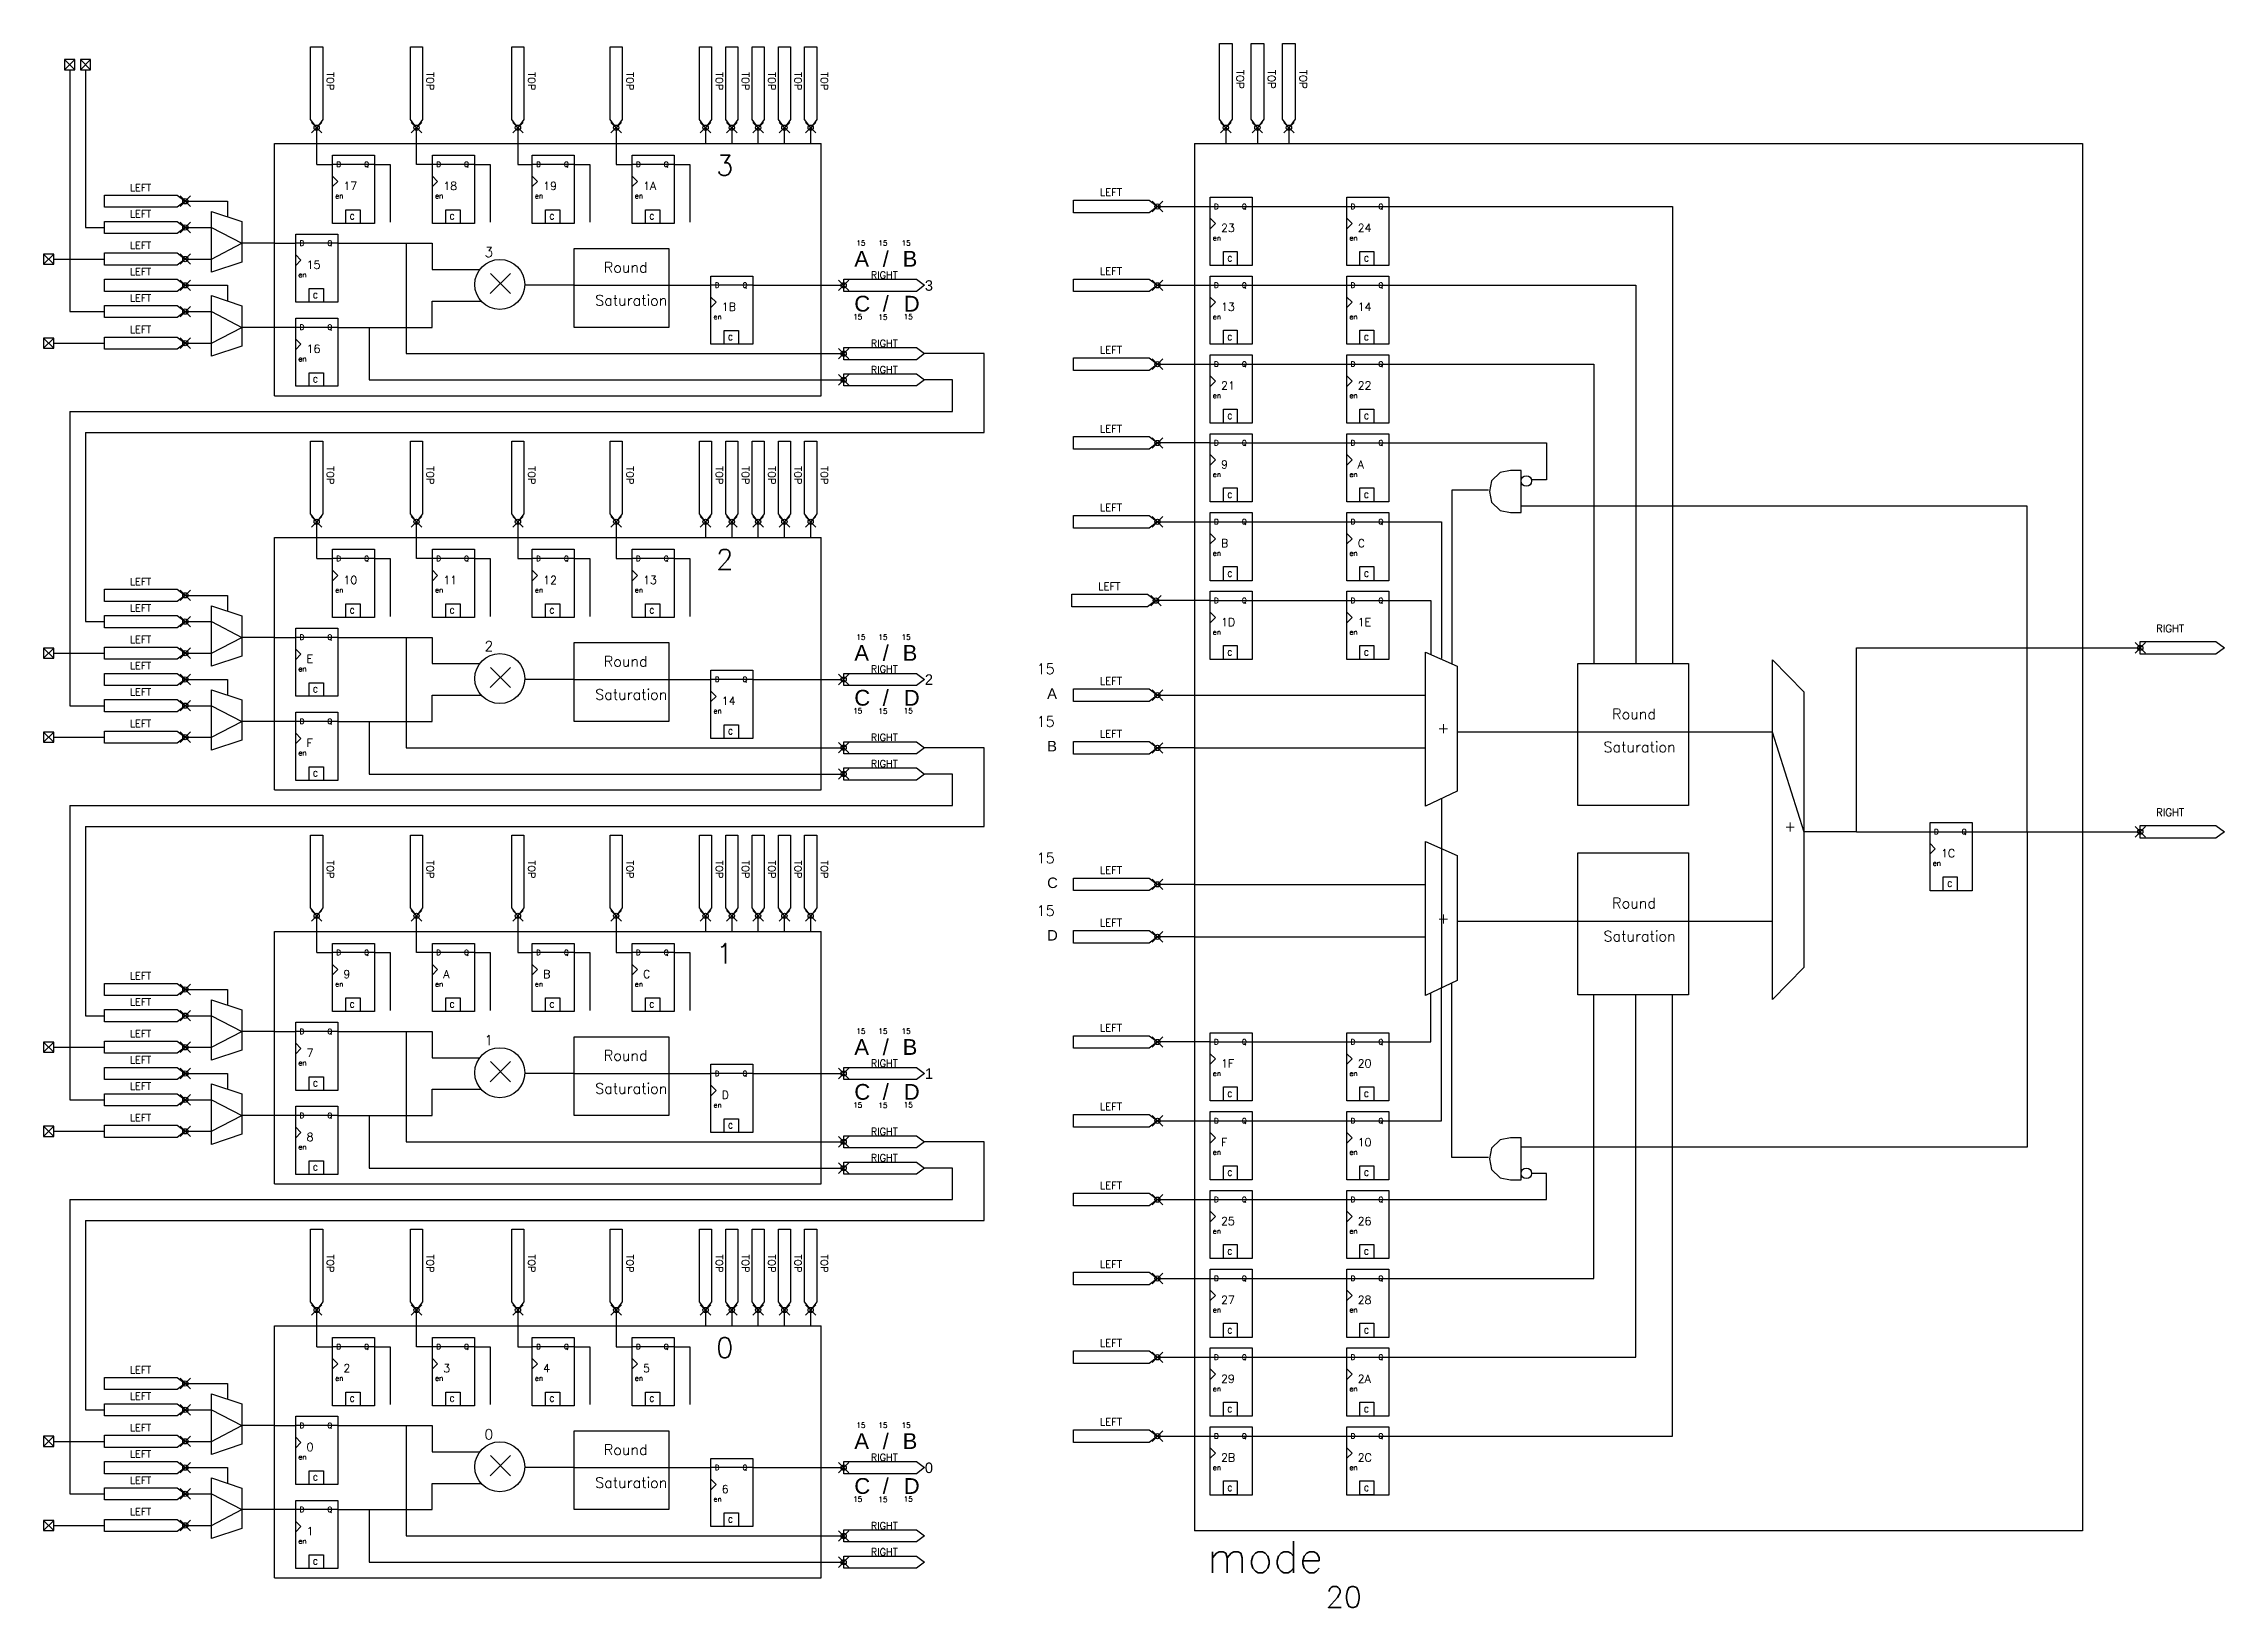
# Model space of a CAD drawing. Extents: x 5 to 2080, y -1493 to -5.
import ezdxf

# ---------------------------------------------------------------- set-up
doc = ezdxf.new("R2010")
doc.units = 0
doc.header["$MEASUREMENT"] = 0
doc.header["$PDMODE"] = 35
doc.header["$PDSIZE"] = 5
for name, color, linetype in [('DETAIL_MEDIUM', 182, 'CONTINUOUS'), ('PORTS', 248, 'CONTINUOUS'), ('SIMPLE', 162, 'CONTINUOUS')]:
    doc.layers.add(name, color=color, linetype=linetype)
doc.styles.add('ARIAL', font='')
doc.styles.add('SIMPLEX', font='simplex')
doc.styles.get("Standard").update_dxf_attribs({"font": 'txt.shx'})
doc.styles.get('ARIAL').set_extended_font_data('Arial')

# ---------------------------------------------------------------- blocks, each defined once
blk = doc.blocks.new('YGR_DSP_OUT_2ND_ADDER')
at = {"layer": 'DETAIL_MEDIUM', "linetype": 'CONTINUOUS'}
blk.add_lwpolyline([(1094.766516, -576.85269), (1124.766516, -607.357484), (1124.766516, -869.50806), (1094.766516, -900.012854), (1094.766516, -576.85269)], close=True, dxfattribs=at)
at = {"layer": 'DETAIL_MEDIUM', "linetype": 'CONTINUOUS', "style": 'SIMPLEX'}
blk.add_text('+', height=10, dxfattribs=at).set_placement((1106.146213, -740.330027))
blk = doc.blocks.new('YGR_DSP_MULT_CIRCLE')
at = {"layer": 'SIMPLE', "linetype": 'CONTINUOUS'}
blk.add_line((515.032, -1355), (467.848294, -1355), dxfattribs=at)
blk.add_circle((444.175322, -1354.195805), 23.793739, dxfattribs=at)
blk = doc.blocks.new('YGR_DSP_MULT_WIRE')
at = {"layer": 'SIMPLE', "linetype": 'CONTINUOUS'}
for p, q in [((456.206613, -219.782931), (436.988593, -239.000951)), ((437.217379, -219.782931), (456.206613, -239.000951))]:
    blk.add_line(p, q, dxfattribs=at)
blk = doc.blocks.new('YGR_DSP_MULT_BLOCK')
at = {"layer": 'SIMPLE', "linetype": 'CONTINUOUS'}
for name, p in [('YGR_DSP_MULT_CIRCLE', (0, 0)), ('YGR_DSP_MULT_WIRE', (-1.946955, -1123.835416))]:
    blk.add_blockref(name, p, dxfattribs=at)
at = {"layer": 'SIMPLE', "linetype": 'CONTINUOUS', "style": 'SIMPLEX'}
blk.add_attdef('index', (429.68475, -1328.141917), '', height=9.6, dxfattribs=at)
blk = doc.blocks.new('YGR_DSP_OUT_CLK_PORT')
at = {"layer": 'PORTS', "linetype": 'CONTINUOUS'}
blk.add_lwpolyline([(905, -85), (899, -77), (899, -5), (911, -5), (911, -77), (905, -85)], close=True, dxfattribs=at)
blk.add_point((905, -85), dxfattribs=at)
at = {"layer": 'PORTS', "linetype": 'CONTINUOUS', "style": 'SIMPLEX'}
blk.add_attdef('SIDE', (915, -30), '', height=7.07, rotation=270, dxfattribs=at)
blk = doc.blocks.new('YGR_DSP_OUT_ENA_PORT')
at = {"layer": 'PORTS', "linetype": 'CONTINUOUS'}
blk.add_lwpolyline([(935, -85), (929, -77), (929, -5), (941, -5), (941, -77), (935, -85)], close=True, dxfattribs=at)
blk.add_point((935, -85), dxfattribs=at)
at = {"layer": 'PORTS', "linetype": 'CONTINUOUS', "style": 'SIMPLEX'}
blk.add_attdef('SIDE', (945, -30), '', height=7.07, rotation=270, dxfattribs=at)
blk = doc.blocks.new('YGR_DSP_OUT_CLR_PORT')
at = {"layer": 'PORTS', "linetype": 'CONTINUOUS'}
blk.add_lwpolyline([(965, -85), (959, -77), (959, -5), (971, -5), (971, -77), (965, -85)], close=True, dxfattribs=at)
blk.add_point((965, -85), dxfattribs=at)
at = {"layer": 'PORTS', "linetype": 'CONTINUOUS', "style": 'SIMPLEX'}
blk.add_attdef('SIDE', (975, -30), '', height=7.07, rotation=270, dxfattribs=at)
blk = doc.blocks.new('YGR_DSP_OUT_ZERO_ACC_WIRE')
at = {"layer": 'SIMPLE', "linetype": 'CONTINUOUS'}
for p, q in [((875, -435), (840, -435)), ((890.032, -435), (875, -435)), ((930, -435), (1020, -435)), ((1059.968, -435), (1210, -435)), ((1210, -435), (1210, -470)), ((1210, -470), (1195.889623, -470))]:
    blk.add_line(p, q, dxfattribs=at)
blk = doc.blocks.new('YGR_DSP_OUT_DATAA_PORT')
at = {"layer": 'PORTS', "linetype": 'CONTINUOUS'}
blk.add_lwpolyline([(840, -625), (832, -631), (760, -631), (760, -619), (832, -619), (840, -625)], close=True, dxfattribs=at)
blk.add_point((840, -625), dxfattribs=at)
at = {"layer": 'PORTS', "linetype": 'CONTINUOUS', "style": 'SIMPLEX'}
blk.add_attdef('SIDE', (785, -615), '', height=7.07, dxfattribs=at)
blk = doc.blocks.new('YGR_DSP_OUT_DATAB_PORT')
at = {"layer": 'PORTS', "linetype": 'CONTINUOUS'}
blk.add_lwpolyline([(840, -675.208155), (832, -681.208155), (760, -681.208155), (760, -669.208155), (832, -669.208155), (840, -675.208155)], close=True, dxfattribs=at)
blk.add_point((840, -675.208155), dxfattribs=at)
at = {"layer": 'PORTS', "linetype": 'CONTINUOUS', "style": 'SIMPLEX'}
blk.add_attdef('SIDE', (785, -665.208155), '', height=7.071068, dxfattribs=at)
blk = doc.blocks.new('YGR_DSP_OUT_BYPASS_2ND_ADDER')
at = {"layer": 'SIMPLE', "linetype": 'CONTINUOUS'}
blk.add_line((1096.155075, -655), (1126.197905, -750), dxfattribs=at)
blk = doc.blocks.new('YGR_DSP_OUT_SIGNB_WIRE4')
at = {"layer": 'SIMPLE', "linetype": 'CONTINUOUS'}
blk.add_line((974.879605, -723.419026), (974.879605, -770.86712), dxfattribs=at)
blk = doc.blocks.new('YGR_DSP_OUT_DATAC_PORT')
at = {"layer": 'PORTS', "linetype": 'CONTINUOUS'}
blk.add_lwpolyline([(840, -805), (832, -811), (760, -811), (760, -799), (832, -799), (840, -805)], close=True, dxfattribs=at)
blk.add_point((840, -805), dxfattribs=at)
at = {"layer": 'PORTS', "linetype": 'CONTINUOUS', "style": 'SIMPLEX'}
blk.add_attdef('SIDE', (785, -795), '', height=7.07, dxfattribs=at)
blk = doc.blocks.new('YGR_DSP_OUT_SIGNB_WIRE3')
at = {"layer": 'SIMPLE', "linetype": 'CONTINUOUS'}
blk.add_line((974.879605, -770.86712), (974.879605, -903.587967), dxfattribs=at)
blk = doc.blocks.new('YGR_DSP_OUT_DATAD_PORT')
at = {"layer": 'PORTS', "linetype": 'CONTINUOUS'}
blk.add_lwpolyline([(840, -855), (832, -861), (760, -861), (760, -849), (832, -849), (840, -855)], close=True, dxfattribs=at)
blk.add_point((840, -855), dxfattribs=at)
at = {"layer": 'PORTS', "linetype": 'CONTINUOUS', "style": 'SIMPLEX'}
blk.add_attdef('SIDE', (785, -845), '', height=7.07, dxfattribs=at)
blk = doc.blocks.new('YGR_DSP_OUT_OVERFLOW_PORT')
at = {"layer": 'PORTS', "linetype": 'CONTINUOUS'}
blk.add_lwpolyline([(1967.751804, -575), (1959.751804, -581), (1887.751804, -581), (1887.751804, -569), (1959.751804, -569), (1967.751804, -575)], close=True, dxfattribs=at)
blk.add_point((1887.751804, -575), dxfattribs=at)
at = {"layer": 'PORTS', "linetype": 'CONTINUOUS', "style": 'SIMPLEX'}
blk.add_attdef('SIDE', (1902.751804, -560), '', height=7.071068, dxfattribs=at)
blk = doc.blocks.new('YGR_DSP_OUT_DATA_OUT_PORT')
at = {"layer": 'PORTS', "linetype": 'CONTINUOUS'}
blk.add_lwpolyline([(1967.751804, -775), (1959.751804, -781), (1887.751804, -781), (1887.751804, -769), (1959.751804, -769), (1967.751804, -775)], close=True, dxfattribs=at)
blk.add_point((1887.751804, -775), dxfattribs=at)
at = {"layer": 'PORTS', "linetype": 'CONTINUOUS', "style": 'SIMPLEX'}
blk.add_attdef('SIDE', (1902.751804, -760), '', height=7.071068, dxfattribs=at)
blk = doc.blocks.new('YGR_DSP_OUT_MODE_STR')
at = {"layer": 'DETAIL_MEDIUM', "style": 'SIMPLEX'}
blk.add_text('mode', height=30, dxfattribs=at).set_placement((887, -1417))
blk.add_attdef('font', (1000, -1450), '', height=20, dxfattribs=at)
blk = doc.blocks.new('YGR_DSP_OUT_REG_BLOCK')
at = {"layer": 'DETAIL_MEDIUM', "linetype": 'CONTINUOUS'}
blk.add_lwpolyline([(890.032, -216.166761), (929.968, -216.166761), (929.968, -281.062761), (890.032, -281.062761)], close=True, dxfattribs=at)
blk = doc.blocks.new('YGR_DSP_OUT_REG_CLR_TEXT')
at = {"layer": 'DETAIL_MEDIUM', "linetype": 'CONTINUOUS'}
blk.add_lwpolyline([(910.047983, -257.12157), (923.290954, -257.12157), (923.290954, -270.479685), (910.047983, -270.479685)], close=True, dxfattribs=at)
at = {"layer": 'DETAIL_MEDIUM'}
blk.add_text('C', height=4.992, dxfattribs=at).set_placement((913.939277, -266.753206))
blk = doc.blocks.new('YGR_DSP_OUT_REG_ENA_TEXT')
at = {"layer": 'DETAIL_MEDIUM'}
blk.add_text('en', height=4.992, dxfattribs=at).set_placement((899.952764, -246.785206))
blk = doc.blocks.new('YGR_DSP_OUT_REG_CLK_TEXT')
at = {"layer": 'DETAIL_MEDIUM'}
for p, q in [((897.456764, -225.569206), (902.448764, -230.561206)), ((902.448764, -230.561206), (897.456764, -235.553206))]:
    blk.add_line(p, q, dxfattribs=at)
blk = doc.blocks.new('YGR_DSP_OUT_REG_TEXT')
at = {"layer": 'DETAIL_MEDIUM'}
for s, p in [('D', (901.200764, -216.833206)), ('Q', (927.572785, -216.833206))]:
    blk.add_text(s, height=4.992, dxfattribs=at).set_placement(p)
blk = doc.blocks.new('YGR_DSP_OUT_BYPASS_REG')
at = {"layer": 'SIMPLE', "linetype": 'CONTINUOUS'}
blk.add_line((890.032, -225), (930, -225), dxfattribs=at)
blk = doc.blocks.new('YGR_DSP_OUT_REG')
at = {"layer": 'DETAIL_MEDIUM', "linetype": 'CONTINUOUS'}
for name, p in [('YGR_DSP_OUT_REG_BLOCK', (0, 0)), ('YGR_DSP_OUT_REG_CLR_TEXT', (-7.424764, -10.565555))]:
    blk.add_blockref(name, p, dxfattribs=at)
at = {"layer": 'DETAIL_MEDIUM'}
for name in ['YGR_DSP_OUT_REG_TEXT', 'YGR_DSP_OUT_REG_CLK_TEXT', 'YGR_DSP_OUT_REG_ENA_TEXT']:
    blk.add_blockref(name, (-7.424764, -10.565555), dxfattribs=at)
at = {"layer": 'SIMPLE', "linetype": 'CONTINUOUS'}
blk.add_blockref('YGR_DSP_OUT_BYPASS_REG', (0, 0), dxfattribs=at)
at = {"layer": 'SIMPLE', "linetype": 'CONTINUOUS', "style": 'SIMPLEX'}
blk.add_attdef('index', (900.383868, -249.245981), '', height=7.68, dxfattribs=at)
blk = doc.blocks.new('YGR_DSP_MULT_REG_BLOCK')
at = {"layer": 'DETAIL_MEDIUM', "linetype": 'CONTINUOUS'}
blk.add_lwpolyline([(245.032, -1311.166761), (284.968, -1311.166761), (284.968, -1376.062761), (245.032, -1376.062761)], close=True, dxfattribs=at)
blk = doc.blocks.new('YGR_DSP_MULT_REG_CLR_TEXT')
at = {"layer": 'DETAIL_MEDIUM', "linetype": 'CONTINUOUS'}
blk.add_lwpolyline([(266.03089, -233.664049), (279.664856, -233.664049), (279.664856, -246.614393), (266.03089, -246.614393)], close=True, dxfattribs=at)
at = {"layer": 'DETAIL_MEDIUM'}
blk.add_text('C', height=4.992, dxfattribs=at).set_placement((269.77489, -242.870393))
blk = doc.blocks.new('YGR_DSP_MULT_REG_ENA_TEXT')
at = {"layer": 'DETAIL_MEDIUM'}
blk.add_text('en', height=4.992, dxfattribs=at).set_placement((255.788377, -222.902393))
blk = doc.blocks.new('YGR_DSP_MULT_BYPASS_REG')
at = {"layer": 'SIMPLE', "linetype": 'CONTINUOUS'}
blk.add_line((290, -1315), (250, -1315), dxfattribs=at)
blk = doc.blocks.new('YGR_DSP_MULT_REG_TEXT')
at = {"layer": 'DETAIL_MEDIUM'}
for s, p in [('D', (257.036377, -192.950393)), ('Q', (283.408398, -192.950393))]:
    blk.add_text(s, height=4.992, dxfattribs=at).set_placement(p)
blk = doc.blocks.new('YGR_DSP_MULT_REG_CLK_TEXT')
at = {"layer": 'DETAIL_MEDIUM'}
for p, q in [((253.292377, -201.686393), (258.284377, -206.678393)), ((258.284377, -206.678393), (253.292377, -211.670393))]:
    blk.add_line(p, q, dxfattribs=at)
blk = doc.blocks.new('YGR_DSP_MULT_REG')
at = {"layer": 'DETAIL_MEDIUM', "linetype": 'CONTINUOUS'}
for name, p in [('YGR_DSP_MULT_REG_BLOCK', (0, 0)), ('YGR_DSP_MULT_REG_CLR_TEXT', (-8.260377, -1129.448368))]:
    blk.add_blockref(name, p, dxfattribs=at)
at = {"layer": 'DETAIL_MEDIUM'}
for name in ['YGR_DSP_MULT_REG_TEXT', 'YGR_DSP_MULT_REG_CLK_TEXT', 'YGR_DSP_MULT_REG_ENA_TEXT']:
    blk.add_blockref(name, (-8.260377, -1129.448368), dxfattribs=at)
at = {"layer": 'SIMPLE', "linetype": 'CONTINUOUS'}
blk.add_blockref('YGR_DSP_MULT_BYPASS_REG', (-5, -5), dxfattribs=at)
at = {"layer": 'SIMPLE', "linetype": 'CONTINUOUS', "style": 'SIMPLEX'}
blk.add_attdef('index', (255.383868, -1344.245981), '', height=7.68, dxfattribs=at)
blk = doc.blocks.new('YGR_DSP_OUT_DATAA_TEXT')
at = {"layer": 'DETAIL_MEDIUM', "style": 'ARIAL'}
blk.add_text('A', height=10, dxfattribs=at).set_placement((740, -628.5))
at = {"layer": 'DETAIL_MEDIUM', "style": 'SIMPLEX'}
blk.add_attdef('font', (730, -604.967135), '', height=10, dxfattribs=at)
blk = doc.blocks.new('YGR_DSP_OUT_DATAB_TEXT')
at = {"layer": 'DETAIL_MEDIUM', "style": 'ARIAL'}
blk.add_text('B', height=10, dxfattribs=at).set_placement((740, -678.5))
at = {"layer": 'DETAIL_MEDIUM', "style": 'SIMPLEX'}
blk.add_attdef('font', (730, -654.967135), '', height=10, dxfattribs=at)
blk = doc.blocks.new('YGR_DSP_OUT_DATAC_TEXT')
at = {"layer": 'DETAIL_MEDIUM', "style": 'ARIAL'}
blk.add_text('C', height=10, dxfattribs=at).set_placement((740, -808.5))
at = {"layer": 'DETAIL_MEDIUM', "style": 'SIMPLEX'}
blk.add_attdef('font', (730, -784.967135), '', height=10, dxfattribs=at)
blk = doc.blocks.new('YGR_DSP_OUT_DATAD_TEXT')
at = {"layer": 'DETAIL_MEDIUM', "style": 'ARIAL'}
blk.add_text('D', height=10, dxfattribs=at).set_placement((740, -858.5))
at = {"layer": 'DETAIL_MEDIUM', "style": 'SIMPLEX'}
blk.add_attdef('font', (730, -834.967135), '', height=10, dxfattribs=at)
blk = doc.blocks.new('YGR_DSP_MULT_TO_OUT_TEXT5')
at = {"layer": 'DETAIL_MEDIUM', "style": 'ARIAL'}
blk.add_text('D', height=15, dxfattribs=at).set_placement((655, -260))
at = {"layer": 'DETAIL_MEDIUM', "style": 'SIMPLEX'}
blk.add_attdef('font', (655, -267.327647), '', height=5, dxfattribs=at)
blk = doc.blocks.new('YGR_DSP_MULT_TO_OUT_TEXT4')
at = {"layer": 'DETAIL_MEDIUM', "style": 'ARIAL'}
blk.add_text('/', height=15, dxfattribs=at).set_placement((633.5, -259.946862))
at = {"layer": 'DETAIL_MEDIUM', "style": 'SIMPLEX'}
blk.add_attdef('font', (629.5, -267.736259), '', height=5, dxfattribs=at)
blk = doc.blocks.new('YGR_DSP_MULT_TO_OUT_TEXT3')
at = {"layer": 'DETAIL_MEDIUM', "style": 'ARIAL'}
blk.add_text('C', height=15, dxfattribs=at).set_placement((606.5, -259.946862))
at = {"layer": 'DETAIL_MEDIUM', "style": 'SIMPLEX'}
blk.add_attdef('font', (605.5, -267.483567), '', height=5, dxfattribs=at)
blk = doc.blocks.new('YGR_DSP_MULT_TO_OUT_TEXT0')
at = {"layer": 'DETAIL_MEDIUM', "style": 'ARIAL'}
blk.add_text('A', height=15, dxfattribs=at).set_placement((606.5, -219.516432))
at = {"layer": 'DETAIL_MEDIUM', "style": 'SIMPLEX'}
blk.add_attdef('font', (608.5, -199.483567), '', height=5, dxfattribs=at)
blk = doc.blocks.new('YGR_DSP_MULT_TO_OUT_TEXT1')
at = {"layer": 'DETAIL_MEDIUM', "style": 'ARIAL'}
blk.add_text('/', height=15, dxfattribs=at).set_placement((633.5, -219.674871))
at = {"layer": 'DETAIL_MEDIUM', "style": 'SIMPLEX'}
blk.add_attdef('font', (629.5, -199.483567), '', height=5, dxfattribs=at)
blk = doc.blocks.new('YGR_DSP_MULT_TO_OUT_TEXT2')
at = {"layer": 'DETAIL_MEDIUM', "style": 'ARIAL'}
blk.add_text('B', height=15, dxfattribs=at).set_placement((652.5, -219.516432))
at = {"layer": 'DETAIL_MEDIUM', "style": 'SIMPLEX'}
blk.add_attdef('font', (651.5, -199.483567), '', height=5, dxfattribs=at)
blk = doc.blocks.new('YGR_DSP_MULT_TO_OUT_TEXT')
at = {"layer": 'DETAIL_MEDIUM'}
for name, p in [('YGR_DSP_MULT_TO_OUT_TEXT0', (0, -1122.738779)), ('YGR_DSP_MULT_TO_OUT_TEXT1', (0, -1122.738779)), ('YGR_DSP_MULT_TO_OUT_TEXT2', (0, -1122.738779)), ('YGR_DSP_MULT_TO_OUT_TEXT4', (0, -1125)), ('YGR_DSP_MULT_TO_OUT_TEXT3', (0, -1125)), ('YGR_DSP_MULT_TO_OUT_TEXT5', (-1.438959, -1125))]:
    blk.add_blockref(name, p, dxfattribs=at).add_auto_attribs({'font': '15'})
at = {"layer": 'DETAIL_MEDIUM', "style": 'ARIAL'}
blk.add_attdef('index', (673.616573, -1365.173289), '', height=10, dxfattribs=at)
blk = doc.blocks.new('YGR_DSP_OUT_DATAA_WIRE')
at = {"layer": 'SIMPLE', "linetype": 'CONTINUOUS'}
for p, q in [((840, -625), (875, -625)), ((875, -625), (1095, -625))]:
    blk.add_line(p, q, dxfattribs=at)
blk = doc.blocks.new('YGR_DSP_OUT_DATAB_WIRE')
at = {"layer": 'SIMPLE', "linetype": 'CONTINUOUS'}
for q in [(840, -675), (1095, -675)]:
    blk.add_line((875, -675), q, dxfattribs=at)
blk = doc.blocks.new('YGR_DSP_OUT_DATAC_WIRE')
at = {"layer": 'SIMPLE', "linetype": 'CONTINUOUS'}
for q in [(840, -805), (1095, -805)]:
    blk.add_line((875, -805), q, dxfattribs=at)
blk = doc.blocks.new('YGR_DSP_OUT_DATAD_WIRE')
at = {"layer": 'SIMPLE', "linetype": 'CONTINUOUS'}
for q in [(840, -855), (1095, -855)]:
    blk.add_line((875, -855), q, dxfattribs=at)
blk = doc.blocks.new('YGR_DSP_OUT_2ND_ADDER_WIRE')
at = {"layer": 'SIMPLE', "linetype": 'CONTINUOUS'}
blk.add_line((1370, -750), (1320, -750), dxfattribs=at)
blk = doc.blocks.new('YGR_DSP_OUT_SIGNA_PORT')
at = {"layer": 'PORTS', "linetype": 'CONTINUOUS'}
blk.add_lwpolyline([(840, -425), (832, -431), (760, -431), (760, -419), (832, -419), (840, -425)], close=True, dxfattribs=at)
blk.add_point((840, -425), dxfattribs=at)
at = {"layer": 'PORTS', "linetype": 'CONTINUOUS', "style": 'SIMPLEX'}
blk.add_attdef('SIDE', (785, -415), '', height=7.07, dxfattribs=at)
blk = doc.blocks.new('YGR_DSP_OUT_ADD_NSUB_0_PORT')
at = {"layer": 'PORTS', "linetype": 'CONTINUOUS'}
blk.add_lwpolyline([(838.470053, -505), (830.470053, -511), (758.470053, -511), (758.470053, -499), (830.470053, -499), (838.470053, -505)], close=True, dxfattribs=at)
blk.add_point((838.470053, -505), dxfattribs=at)
at = {"layer": 'PORTS', "linetype": 'CONTINUOUS', "style": 'SIMPLEX'}
blk.add_attdef('SIDE', (783.470053, -495), '', height=7.071068, dxfattribs=at)
blk = doc.blocks.new('YGR_DSP_OUT_ADD_NSUB_1_PORT')
at = {"layer": 'PORTS', "linetype": 'CONTINUOUS'}
blk.add_lwpolyline([(840, -955), (832, -961), (760, -961), (760, -949), (832, -949), (840, -955)], close=True, dxfattribs=at)
blk.add_point((840, -955), dxfattribs=at)
at = {"layer": 'PORTS', "linetype": 'CONTINUOUS', "style": 'SIMPLEX'}
blk.add_attdef('SIDE', (785, -945), '', height=7.07, dxfattribs=at)
blk = doc.blocks.new('YGR_DSP_OUT_ADD_NSUB_1_WIRE')
at = {"layer": 'SIMPLE', "linetype": 'CONTINUOUS'}
for p, q in [((1100, -955), (1100, -908.766103)), ((875, -955), (840, -955)), ((890.016, -955), (875, -955)), ((930, -955), (1020.016, -955)), ((1059.984, -955), (1100, -955))]:
    blk.add_line(p, q, dxfattribs=at)
blk = doc.blocks.new('YGR_DSP_OUT_SIGNB_PORT')
at = {"layer": 'PORTS', "linetype": 'CONTINUOUS'}
blk.add_lwpolyline([(840, -1040), (832, -1046), (760, -1046), (760, -1034), (832, -1034), (840, -1040)], close=True, dxfattribs=at)
blk.add_point((840, -1040), dxfattribs=at)
at = {"layer": 'PORTS', "linetype": 'CONTINUOUS', "style": 'SIMPLEX'}
blk.add_attdef('SIDE', (785, -1030), '', height=7.07, dxfattribs=at)
blk = doc.blocks.new('YGR_DSP_MULT_SCANOUT_EXT_WIRE3')
at = {"layer": 'SIMPLE', "linetype": 'CONTINUOUS'}
for p, q in [((900, -1050), (843.206402, -1050)), ((900, -1125), (900, -1050)), ((45, -1125), (900, -1125)), ((45, -1125), (45, -1305)), ((45, -1305), (63.403673, -1305)), ((140, -1305), (164.940947, -1305)), ((164.940947, -1305), (193.740947, -1320.024238))]:
    blk.add_line(p, q, dxfattribs=at)
blk = doc.blocks.new('YGR_DSP_MULT_SCANOUTB_EXT_WIRE3')
at = {"layer": 'SIMPLE', "linetype": 'CONTINUOUS'}
for p, q in [((870, -1075), (843.206402, -1075)), ((870, -1105), (870, -1075)), ((30, -1105), (870, -1105)), ((30, -1105), (30, -1385)), ((30, -1385), (63.403673, -1385)), ((140, -1385), (164.940947, -1385)), ((164.940947, -1385), (193.740947, -1400))]:
    blk.add_line(p, q, dxfattribs=at)
blk = doc.blocks.new('YGR_DSP_MULT_SCANOUT_EXT_WIRE2')
at = {"layer": 'SIMPLE', "linetype": 'CONTINUOUS'}
for p, q in [((900, -675), (843.206402, -675)), ((900, -750), (900, -675)), ((45, -750), (45, -930)), ((45, -750), (900, -750)), ((45, -930), (63.403673, -930)), ((140, -930), (164.940947, -930)), ((164.940947, -930), (193.740947, -945.024238))]:
    blk.add_line(p, q, dxfattribs=at)
blk = doc.blocks.new('YGR_DSP_MULT_SCANOUTB_EXT_WIRE2')
at = {"layer": 'SIMPLE', "linetype": 'CONTINUOUS'}
for p, q in [((870, -700), (843.206402, -700)), ((870, -730), (870, -700)), ((30, -730), (870, -730)), ((30, -730), (30, -1010)), ((30, -1010), (63.403673, -1010)), ((140, -1010), (164.940947, -1010)), ((164.940947, -1010), (193.740947, -1025))]:
    blk.add_line(p, q, dxfattribs=at)
blk = doc.blocks.new('YGR_DSP_MULT_SCANOUT_EXT_WIRE1')
at = {"layer": 'SIMPLE', "linetype": 'CONTINUOUS'}
for p, q in [((900, -300), (843.206402, -300)), ((900, -375), (900, -300)), ((45, -375), (45, -555)), ((45, -375), (900, -375)), ((45, -555), (63.403673, -555)), ((140, -555), (164.940947, -555)), ((164.940947, -555), (193.740947, -570.024238))]:
    blk.add_line(p, q, dxfattribs=at)
blk = doc.blocks.new('YGR_DSP_MULT_SCANOUTB_EXT_WIRE1')
at = {"layer": 'SIMPLE', "linetype": 'CONTINUOUS'}
for p, q in [((870, -325), (843.206402, -325)), ((870, -355), (870, -325)), ((30, -355), (30, -635)), ((30, -355), (870, -355)), ((30, -635), (63.403673, -635)), ((140, -635), (164.940947, -635)), ((164.940947, -635), (193.740947, -650))]:
    blk.add_line(p, q, dxfattribs=at)
blk = doc.blocks.new('YGR_DSP_MULT_SCANIN_EXT_WIRE')
at = {"layer": 'SIMPLE', "linetype": 'CONTINUOUS'}
for p, q in [((49.804505, -20.195495), (40.195495, -20.195495)), ((40.195495, -20.195495), (40.195495, -29.804505)), ((49.804505, -29.804505), (40.195495, -20.195495)), ((49.804505, -20.195495), (40.195495, -29.804505)), ((49.804505, -20.195495), (40.195495, -20.195495)), ((40.195495, -20.195495), (40.195495, -29.804505)), ((49.804505, -29.804505), (40.195495, -20.195495)), ((49.804505, -20.195495), (40.195495, -29.804505)), ((49.804505, -29.804505), (49.804505, -20.195495)), ((49.804505, -29.804505), (49.804505, -20.195495)), ((40.195495, -29.804505), (49.804505, -29.804505)), ((40.195495, -29.804505), (49.804505, -29.804505)), ((45, -29.804505), (45, -180)), ((45, -180), (63.403673, -180)), ((140, -180), (164.940947, -180)), ((164.940947, -180), (193.740947, -195.024238))]:
    blk.add_line(p, q, dxfattribs=at)
blk = doc.blocks.new('YGR_DSP_MULT_SCANIN_B_EXT_WIRE')
at = {"layer": 'SIMPLE', "linetype": 'CONTINUOUS'}
for p, q in [((34.804505, -20.195495), (25.195495, -20.195495)), ((25.195495, -20.195495), (25.195495, -29.804505)), ((34.804505, -29.804505), (25.195495, -20.195495)), ((34.804505, -20.195495), (25.195495, -29.804505)), ((34.804505, -20.195495), (25.195495, -20.195495)), ((25.195495, -20.195495), (25.195495, -29.804505)), ((34.804505, -29.804505), (25.195495, -20.195495)), ((34.804505, -20.195495), (25.195495, -29.804505)), ((34.804505, -29.804505), (34.804505, -20.195495)), ((34.804505, -29.804505), (34.804505, -20.195495)), ((25.195495, -29.804505), (34.804505, -29.804505)), ((25.195495, -29.804505), (34.804505, -29.804505)), ((30, -29.804505), (30, -260)), ((30, -260), (63.403673, -260)), ((140, -260), (164.940947, -260)), ((164.940947, -260), (193.740947, -275))]:
    blk.add_line(p, q, dxfattribs=at)
blk = doc.blocks.new('YGR_DSP_OUT_1ST_ADDER_UNIT_1')
at = {"layer": 'DETAIL_MEDIUM', "linetype": 'CONTINUOUS'}
blk.add_lwpolyline([(1320, -764.125709), (1350, -777.608531), (1350, -896.473575), (1320, -910.70236), (1320, -764.125709)], close=True, dxfattribs=at)
at = {"layer": 'SIMPLE', "linetype": 'CONTINUOUS'}
blk.add_line((1350, -840), (1465, -840), dxfattribs=at)
at = {"layer": 'DETAIL_MEDIUM', "linetype": 'CONTINUOUS', "style": 'SIMPLEX'}
blk.add_text('+', height=10, dxfattribs=at).set_placement((1331.379698, -842.324749))
blk = doc.blocks.new('YGR_DSP_OUT_ADD_NSUB_0_WIRE')
at = {"layer": 'SIMPLE', "linetype": 'CONTINUOUS'}
for p, q in [((1100, -535), (1063.470053, -535)), ((1115.032, -535), (1100, -535)), ((1155, -535), (1245.016, -535)), ((1284.984, -535), (1325, -535)), ((1325, -535), (1325, -585.850527))]:
    blk.add_line(p, q, dxfattribs=at)
blk = doc.blocks.new('YGR_DSP_OUT_SIGNA_WIRE0')
at = {"layer": 'SIMPLE', "linetype": 'CONTINUOUS'}
for p, q in [((1065, -460), (1100, -460)), ((1100, -460), (1115.032, -460)), ((1155, -460), (1245.016, -460)), ((1284.984, -460), (1335, -460)), ((1335, -460), (1335, -590.017463))]:
    blk.add_line(p, q, dxfattribs=at)
blk = doc.blocks.new('YGR_DSP_OUT_ZERO_ACC_PORT')
at = {"layer": 'PORTS', "linetype": 'CONTINUOUS'}
blk.add_lwpolyline([(1065, -385), (1057, -391), (985, -391), (985, -379), (1057, -379), (1065, -385)], close=True, dxfattribs=at)
blk.add_point((1065, -385), dxfattribs=at)
at = {"layer": 'PORTS', "linetype": 'CONTINUOUS', "style": 'SIMPLEX'}
blk.add_attdef('SIDE', (1010, -375), '', height=7.07, dxfattribs=at)
blk = doc.blocks.new('YGR_DSP_OUT_CLK_WIRE')
at = {"layer": 'SIMPLE', "linetype": 'CONTINUOUS'}
blk.add_line((1130, -85), (1130, -100), dxfattribs=at)
blk = doc.blocks.new('YGR_DSP_OUT_ENA_WIRE')
at = {"layer": 'SIMPLE', "linetype": 'CONTINUOUS'}
blk.add_line((1160, -85), (1160, -100), dxfattribs=at)
blk = doc.blocks.new('YGR_DSP_OUT_CLR_WIRE')
at = {"layer": 'SIMPLE', "linetype": 'CONTINUOUS'}
blk.add_line((1190, -85), (1190, -100), dxfattribs=at)
blk = doc.blocks.new('YGR_DSP_OUT_ZERO_ACC_ADD_GATE')
at = {"layer": 'DETAIL_MEDIUM'}
blk.add_lwpolyline([(1410.851293, -411.181064), (1400.851293, -411.181064), (1390.851293, -413.181064), (1382.851293, -421.181064), (1380.851293, -431.181064), (1382.851293, -441.181064), (1390.851293, -449.181064), (1400.851293, -451.181064), (1410.851293, -451.181064), (1410.851293, -411.181064)], close=True, dxfattribs=at)
at = {"layer": 'SIMPLE', "linetype": 'CONTINUOUS'}
for p, q in [((1345, -430), (1345, -595)), ((1380, -430), (1345, -430))]:
    blk.add_line(p, q, dxfattribs=at)
blk.add_circle((1415.851293, -421.181064), 5, dxfattribs=at)
blk = doc.blocks.new('YGR_DSP_OUT_ROUND_0_PORT')
at = {"layer": 'PORTS', "linetype": 'CONTINUOUS'}
blk.add_lwpolyline([(1065, -310), (1057, -316), (985, -316), (985, -304), (1057, -304), (1065, -310)], close=True, dxfattribs=at)
blk.add_point((1065, -310), dxfattribs=at)
at = {"layer": 'PORTS', "linetype": 'CONTINUOUS', "style": 'SIMPLEX'}
blk.add_attdef('SIDE', (1010, -300), '', height=7.07, dxfattribs=at)
blk = doc.blocks.new('YGR_DSP_OUT_ROUND_0_WIRE')
at = {"layer": 'SIMPLE', "linetype": 'CONTINUOUS'}
for p, q in [((1065, -310), (1115.032, -310)), ((1155, -310), (1245.016, -310)), ((1284.984, -310), (1480, -310)), ((1480, -310), (1480, -595))]:
    blk.add_line(p, q, dxfattribs=at)
blk = doc.blocks.new('YGR_DSP_OUT_SATURATE_PORT')
at = {"layer": 'PORTS', "linetype": 'CONTINUOUS'}
blk.add_lwpolyline([(1065, -235), (1057, -241), (985, -241), (985, -229), (1057, -229), (1065, -235)], close=True, dxfattribs=at)
blk.add_point((1065, -235), dxfattribs=at)
at = {"layer": 'PORTS', "linetype": 'CONTINUOUS', "style": 'SIMPLEX'}
blk.add_attdef('SIDE', (1010, -225), '', height=7.07, dxfattribs=at)
blk = doc.blocks.new('YGR_DSP_OUT_SATURATE_WIRE')
at = {"layer": 'SIMPLE', "linetype": 'CONTINUOUS'}
for p, q in [((1065, -235), (1115.032, -235)), ((1155, -235), (1245.016, -235)), ((1284.984, -235), (1520, -235)), ((1520, -235), (1520, -595))]:
    blk.add_line(p, q, dxfattribs=at)
blk = doc.blocks.new('YGR_DSP_OUT_MULT_AB_SAT_PORT')
at = {"layer": 'PORTS', "linetype": 'CONTINUOUS'}
blk.add_lwpolyline([(1065, -160), (1057, -166), (985, -166), (985, -154), (1057, -154), (1065, -160)], close=True, dxfattribs=at)
blk.add_point((1065, -160), dxfattribs=at)
at = {"layer": 'PORTS', "linetype": 'CONTINUOUS', "style": 'SIMPLEX'}
blk.add_attdef('SIDE', (1010, -150), '', height=7.07, dxfattribs=at)
blk = doc.blocks.new('YGR_DSP_OUT_MULT_AB_SAT_WIRE')
at = {"layer": 'SIMPLE', "linetype": 'CONTINUOUS'}
for p, q in [((1065, -160), (1115.032, -160)), ((1155, -160), (1245.016, -160)), ((1284.984, -160), (1555, -160)), ((1555, -160), (1555, -595))]:
    blk.add_line(p, q, dxfattribs=at)
blk = doc.blocks.new('YGR_DSP_OUT_ZERO_ACC_1_PORT')
at = {"layer": 'PORTS', "linetype": 'CONTINUOUS'}
blk.add_lwpolyline([(1065, -1105), (1057, -1111), (985, -1111), (985, -1099), (1057, -1099), (1065, -1105)], close=True, dxfattribs=at)
blk.add_point((1065, -1105), dxfattribs=at)
at = {"layer": 'PORTS', "linetype": 'CONTINUOUS', "style": 'SIMPLEX'}
blk.add_attdef('SIDE', (1010, -1095), '', height=7.07, dxfattribs=at)
blk = doc.blocks.new('YGR_DSP_OUT_ZERO_ACC_1_WIRE')
at = {"layer": 'SIMPLE', "linetype": 'CONTINUOUS'}
for p, q in [((1435, -1080), (1420.747852, -1080)), ((1435, -1105), (1435, -1080)), ((1065, -1105), (1115.032, -1105)), ((1155, -1105), (1245.016, -1105)), ((1284.984, -1105), (1435, -1105))]:
    blk.add_line(p, q, dxfattribs=at)
blk = doc.blocks.new('YGR_DSP_OUT_ZERO_ACC1_ADD_GATE')
at = {"layer": 'DETAIL_MEDIUM'}
blk.add_lwpolyline([(1410.851293, -1046.181064), (1400.851293, -1046.181064), (1390.851293, -1048.181064), (1382.851293, -1056.181064), (1380.851293, -1066.181064), (1382.851293, -1076.181064), (1390.851293, -1084.181064), (1400.851293, -1086.181064), (1410.851293, -1086.181064), (1410.851293, -1046.181064)], close=True, dxfattribs=at)
at = {"layer": 'SIMPLE', "linetype": 'CONTINUOUS'}
for p, q in [((1345, -1065), (1345, -898.851433)), ((1380, -1065), (1345, -1065))]:
    blk.add_line(p, q, dxfattribs=at)
blk.add_circle((1415.851293, -1080), 5, dxfattribs=at)
blk = doc.blocks.new('YGR_DSP_OUT_ROUND_1_PORT')
at = {"layer": 'PORTS', "linetype": 'CONTINUOUS'}
blk.add_lwpolyline([(1065, -1180), (1057, -1186), (985, -1186), (985, -1174), (1057, -1174), (1065, -1180)], close=True, dxfattribs=at)
blk.add_point((1065, -1180), dxfattribs=at)
at = {"layer": 'PORTS', "linetype": 'CONTINUOUS', "style": 'SIMPLEX'}
blk.add_attdef('SIDE', (1010, -1170), '', height=7.07, dxfattribs=at)
blk = doc.blocks.new('YGR_DSP_OUT_ROUND_1_WIRE')
at = {"layer": 'SIMPLE', "linetype": 'CONTINUOUS'}
for p, q in [((1480, -1180), (1480, -910)), ((1065, -1180), (1115.032, -1180)), ((1155, -1180), (1245.016, -1180)), ((1284.984, -1180), (1480, -1180))]:
    blk.add_line(p, q, dxfattribs=at)
blk = doc.blocks.new('YGR_DSP_OUT_SATURATE_1_PORT')
at = {"layer": 'PORTS', "linetype": 'CONTINUOUS'}
blk.add_lwpolyline([(1065, -1255), (1057, -1261), (985, -1261), (985, -1249), (1057, -1249), (1065, -1255)], close=True, dxfattribs=at)
blk.add_point((1065, -1255), dxfattribs=at)
at = {"layer": 'PORTS', "linetype": 'CONTINUOUS', "style": 'SIMPLEX'}
blk.add_attdef('SIDE', (1010, -1245), '', height=7.07, dxfattribs=at)
blk = doc.blocks.new('YGR_DSP_OUT_SATURATE_1_WIRE')
at = {"layer": 'SIMPLE', "linetype": 'CONTINUOUS'}
for p, q in [((1520, -1255), (1520, -910)), ((1065, -1255), (1115.032, -1255)), ((1155, -1255), (1245.016, -1255)), ((1284.984, -1255), (1520, -1255))]:
    blk.add_line(p, q, dxfattribs=at)
blk = doc.blocks.new('YGR_DSP_OUT_MULT_CD_SAT_PORT')
at = {"layer": 'PORTS', "linetype": 'CONTINUOUS'}
blk.add_lwpolyline([(1065, -1330), (1057, -1336), (985, -1336), (985, -1324), (1057, -1324), (1065, -1330)], close=True, dxfattribs=at)
blk.add_point((1065, -1330), dxfattribs=at)
at = {"layer": 'PORTS', "linetype": 'CONTINUOUS', "style": 'SIMPLEX'}
blk.add_attdef('SIDE', (1010, -1320), '', height=7.07, dxfattribs=at)
blk = doc.blocks.new('YGR_DSP_OUT_MULT_CD_SAT_WIRE')
at = {"layer": 'SIMPLE', "linetype": 'CONTINUOUS'}
for p, q in [((1555, -1330), (1555, -910)), ((1065, -1330), (1115.032, -1330)), ((1155, -1330), (1245.016, -1330)), ((1284.984, -1330), (1555, -1330))]:
    blk.add_line(p, q, dxfattribs=at)
blk = doc.blocks.new('YGR_DSP_OUT_BLOCK')
at = {"layer": 'SIMPLE', "linetype": 'CONTINUOUS'}
for p, q in [((1100, -100), (1100, -1420)), ((1100, -100), (1945, -100)), ((1945, -100), (1945, -1420)), ((1945, -1420), (1100, -1420))]:
    blk.add_line(p, q, dxfattribs=at)
blk = doc.blocks.new('YGR_DSP_OUT_DATA_OUT_WIRE')
at = {"layer": 'SIMPLE', "linetype": 'CONTINUOUS'}
for p, q in [((1729.952, -755), (1799.968, -755)), ((1839.936, -755), (1945, -755)), ((1945, -755), (2000, -755))]:
    blk.add_line(p, q, dxfattribs=at)
blk = doc.blocks.new('YGR_DSP_OUT_OVERFLOW_WIRE')
at = {"layer": 'SIMPLE', "linetype": 'CONTINUOUS'}
for p, q in [((1729.952, -580), (2000, -580)), ((1729.952, -755), (1729.952, -580))]:
    blk.add_line(p, q, dxfattribs=at)
blk = doc.blocks.new('YGR_DSP_OUT_ROUND_SAT_0_BLOCK')
at = {"layer": 'DETAIL_MEDIUM', "linetype": 'CONTINUOUS'}
blk.add_lwpolyline([(1465, -595), (1570, -595), (1570, -730), (1465, -730)], close=True, dxfattribs=at)
at = {"layer": 'DETAIL_MEDIUM', "linetype": 'CONTINUOUS', "style": 'SIMPLEX'}
for s, p in [('Round', (1497.543227, -647.859715)), ('Saturation', (1489.336543, -679.317784))]:
    blk.add_text(s, height=10, dxfattribs=at).set_placement(p)
blk = doc.blocks.new('YGR_DSP_OUT_1ST_ADDER_UNIT_0')
at = {"layer": 'DETAIL_MEDIUM', "linetype": 'CONTINUOUS'}
blk.add_lwpolyline([(1320, -583.956767), (1350, -597.43959), (1350, -716.304633), (1320, -730.533419), (1320, -583.956767)], close=True, dxfattribs=at)
at = {"layer": 'SIMPLE', "linetype": 'CONTINUOUS'}
blk.add_line((1350, -660), (1465, -660), dxfattribs=at)
at = {"layer": 'DETAIL_MEDIUM', "linetype": 'CONTINUOUS', "style": 'SIMPLEX'}
blk.add_text('+', height=10, dxfattribs=at).set_placement((1331.379698, -661.202533))
blk = doc.blocks.new('YGR_DSP_OUT_ROUND_SAT_0_WIRE')
at = {"layer": 'SIMPLE', "linetype": 'CONTINUOUS'}
blk.add_line((1570, -660), (1649.90917, -660), dxfattribs=at)
blk = doc.blocks.new('YGR_DSP_OUT_BY_ROUND_SAT_0')
at = {"layer": 'SIMPLE', "linetype": 'CONTINUOUS'}
blk.add_line((1465, -660), (1570, -660), dxfattribs=at)
blk = doc.blocks.new('YGR_DSP_OUT_ROUND_SAT_1_WIRE')
at = {"layer": 'SIMPLE', "linetype": 'CONTINUOUS'}
blk.add_line((1570, -840), (1650, -840), dxfattribs=at)
blk = doc.blocks.new('YGR_DSP_OUT_BY_ROUND_SAT_1')
at = {"layer": 'SIMPLE', "linetype": 'CONTINUOUS'}
blk.add_line((1465, -840), (1570, -840), dxfattribs=at)
blk = doc.blocks.new('YGR_DSP_OUT_ROUND_SAT_1_BLOCK')
at = {"layer": 'DETAIL_MEDIUM', "linetype": 'CONTINUOUS'}
blk.add_lwpolyline([(1465, -775), (1570, -775), (1570, -910), (1465, -910)], close=True, dxfattribs=at)
at = {"layer": 'DETAIL_MEDIUM', "linetype": 'CONTINUOUS', "style": 'SIMPLEX'}
for s, p in [('Round', (1497.543227, -827.859715)), ('Saturation', (1489.336543, -859.317784))]:
    blk.add_text(s, height=10, dxfattribs=at).set_placement(p)
blk = doc.blocks.new('YGR_DSP_OUT_REGOUT_WIRE0')
at = {"layer": 'SIMPLE', "linetype": 'CONTINUOUS'}
for p, q in [((1892.468, -445), (1410.851293, -445)), ((1892.468, -755), (1892.468, -445)), ((1839.936, -755), (1892.468, -755))]:
    blk.add_line(p, q, dxfattribs=at)
blk = doc.blocks.new('YGR_DSP_OUT_REGOUT_WIRE1')
at = {"layer": 'SIMPLE', "linetype": 'CONTINUOUS'}
for p, q in [((1839.936, -755), (1892.468, -755)), ((1892.468, -755), (1892.468, -1055)), ((1892.468, -1055), (1410.851293, -1055))]:
    blk.add_line(p, q, dxfattribs=at)
blk = doc.blocks.new('YGR_DSP_OUT_SIGNB_WIRE0')
at = {"layer": 'SIMPLE', "linetype": 'CONTINUOUS'}
for p, q in [((1335, -1030), (1335, -903.587967)), ((1065, -1030), (1100, -1030)), ((1100, -1030), (1115, -1030)), ((1155, -1030), (1245.016, -1030)), ((1284.984, -1030), (1335, -1030))]:
    blk.add_line(p, q, dxfattribs=at)
blk = doc.blocks.new('YGR_DSP_MULT_CLR_WIRE')
at = {"layer": 'SIMPLE', "linetype": 'CONTINUOUS'}
blk.add_line((515, -1220), (515, -1205), dxfattribs=at)
blk = doc.blocks.new('YGR_DSP_MULT_ENA_WIRE')
at = {"layer": 'SIMPLE', "linetype": 'CONTINUOUS'}
blk.add_line((490, -1220), (490, -1205), dxfattribs=at)
blk = doc.blocks.new('YGR_DSP_MULT_CLK_WIRE')
at = {"layer": 'SIMPLE', "linetype": 'CONTINUOUS'}
blk.add_line((465, -1220), (465, -1205), dxfattribs=at)
blk = doc.blocks.new('YGR_DSP_MULT_ZERO_ACC_WIRE')
at = {"layer": 'SIMPLE', "linetype": 'CONTINUOUS'}
blk.add_line((660, -1210), (660, -1225), dxfattribs=at)
blk = doc.blocks.new('YGR_DSP_MULT_MODE_WIRE')
at = {"layer": 'SIMPLE', "linetype": 'CONTINUOUS'}
blk.add_line((635, -1210), (635, -1225), dxfattribs=at)
blk = doc.blocks.new('YGR_DSP_MULT_MODE_PORT')
at = {"layer": 'PORTS', "linetype": 'CONTINUOUS'}
blk.add_lwpolyline([(635, -1210), (629.24, -1202.32), (629.24, -1133.2), (640.76, -1133.2), (640.76, -1202.32), (635, -1210)], close=True, dxfattribs=at)
blk.add_point((635, -1210), dxfattribs=at)
at = {"layer": 'PORTS', "color": 249, "linetype": 'CONTINUOUS', "style": 'SIMPLEX'}
blk.add_attdef('SIDE', (644.6, -1157.2), '', height=6.79, rotation=270, dxfattribs=at)
blk = doc.blocks.new('YGR_DSP_MULT_ZERO_ACC_PORT')
at = {"layer": 'PORTS', "linetype": 'CONTINUOUS'}
blk.add_lwpolyline([(660, -1210), (654.24, -1202.32), (654.24, -1133.2), (665.76, -1133.2), (665.76, -1202.32), (660, -1210)], close=True, dxfattribs=at)
blk.add_point((660, -1210), dxfattribs=at)
at = {"layer": 'PORTS', "color": 249, "linetype": 'CONTINUOUS', "style": 'SIMPLEX'}
blk.add_attdef('SIDE', (669.6, -1157.2), '', height=6.79, rotation=270, dxfattribs=at)
blk = doc.blocks.new('YGR_DSP_MULT_CLK_PORT')
at = {"layer": 'PORTS', "linetype": 'CONTINUOUS'}
blk.add_lwpolyline([(465, -1205), (459.24, -1197.32), (459.24, -1128.2), (470.76, -1128.2), (470.76, -1197.32), (465, -1205)], close=True, dxfattribs=at)
blk.add_point((465, -1205), dxfattribs=at)
at = {"layer": 'PORTS', "color": 249, "linetype": 'CONTINUOUS', "style": 'SIMPLEX'}
blk.add_attdef('SIDE', (474.6, -1152.2), '', height=6.79, rotation=270, dxfattribs=at)
blk = doc.blocks.new('YGR_DSP_MULT_ENA_PORT')
at = {"layer": 'PORTS', "linetype": 'CONTINUOUS'}
blk.add_lwpolyline([(490, -1205), (484.24, -1197.32), (484.24, -1128.2), (495.76, -1128.2), (495.76, -1197.32), (490, -1205)], close=True, dxfattribs=at)
blk.add_point((490, -1205), dxfattribs=at)
at = {"layer": 'PORTS', "color": 249, "linetype": 'CONTINUOUS', "style": 'SIMPLEX'}
blk.add_attdef('SIDE', (499.6, -1152.2), '', height=6.79, rotation=270, dxfattribs=at)
blk = doc.blocks.new('YGR_DSP_MULT_CLR_PORT')
at = {"layer": 'PORTS', "linetype": 'CONTINUOUS'}
blk.add_lwpolyline([(515, -1205), (509.24, -1197.32), (509.24, -1128.2), (520.76, -1128.2), (520.76, -1197.32), (515, -1205)], close=True, dxfattribs=at)
blk.add_point((515, -1205), dxfattribs=at)
at = {"layer": 'PORTS', "color": 249, "linetype": 'CONTINUOUS', "style": 'SIMPLEX'}
blk.add_attdef('SIDE', (524.6, -1152.2), '', height=6.79, rotation=270, dxfattribs=at)
blk = doc.blocks.new('YGR_DSP_MULT_SATURATE_PORT')
at = {"layer": 'PORTS', "linetype": 'CONTINUOUS'}
blk.add_lwpolyline([(550, -1210), (544.24, -1202.32), (544.24, -1133.2), (555.76, -1133.2), (555.76, -1202.32), (550, -1210)], close=True, dxfattribs=at)
blk.add_point((550, -1210), dxfattribs=at)
at = {"layer": 'PORTS', "color": 249, "linetype": 'CONTINUOUS', "style": 'SIMPLEX'}
blk.add_attdef('SIDE', (559.6, -1157.2), '', height=6.79, rotation=270, dxfattribs=at)
blk = doc.blocks.new('YGR_DSP_MULT_ROUND_PORT')
at = {"layer": 'PORTS', "linetype": 'CONTINUOUS'}
blk.add_lwpolyline([(456.468479, -1210), (450.708479, -1202.32), (450.708479, -1133.2), (462.228479, -1133.2), (462.228479, -1202.32), (456.468479, -1210)], close=True, dxfattribs=at)
blk.add_point((456.468479, -1210), dxfattribs=at)
at = {"layer": 'PORTS', "color": 249, "linetype": 'CONTINUOUS', "style": 'SIMPLEX'}
blk.add_attdef('SIDE', (466.068479, -1157.2), '', height=6.788225, rotation=270, dxfattribs=at)
blk = doc.blocks.new('YGR_DSP_MULT_SIGNB_PORT')
at = {"layer": 'PORTS', "linetype": 'CONTINUOUS'}
blk.add_lwpolyline([(360, -1210), (354.24, -1202.32), (354.24, -1133.2), (365.76, -1133.2), (365.76, -1202.32), (360, -1210)], close=True, dxfattribs=at)
blk.add_point((360, -1210), dxfattribs=at)
at = {"layer": 'PORTS', "color": 249, "linetype": 'CONTINUOUS', "style": 'SIMPLEX'}
blk.add_attdef('SIDE', (369.6, -1157.2), '', height=6.79, rotation=270, dxfattribs=at)
blk = doc.blocks.new('YGR_DSP_MULT_SIGNA_PORT')
at = {"layer": 'PORTS', "linetype": 'CONTINUOUS'}
blk.add_lwpolyline([(270, -1205), (264.24, -1197.32), (264.24, -1128.2), (275.76, -1128.2), (275.76, -1197.32), (270, -1205)], close=True, dxfattribs=at)
blk.add_point((270, -1205), dxfattribs=at)
at = {"layer": 'PORTS', "color": 249, "linetype": 'CONTINUOUS', "style": 'SIMPLEX'}
blk.add_attdef('SIDE', (279.610075, -1152.2), '', height=6.788225, rotation=270, dxfattribs=at)
blk = doc.blocks.new('YGR_DSP_MULT_BOUNDARY')
at = {"layer": 'SIMPLE', "linetype": 'CONTINUOUS'}
for p, q in [((225, -1225), (745, -1225)), ((225, -1465), (225, -1225)), ((745, -1465), (745, -1225)), ((225, -1465), (745, -1465))]:
    blk.add_line(p, q, dxfattribs=at)
blk = doc.blocks.new('YGR_DSP_MULT_SATURATE_WIRE')
at = {"layer": 'SIMPLE', "linetype": 'CONTINUOUS'}
for p, q in [((550, -1210), (550, -1245)), ((550, -1245), (565.064, -1245)), ((605.064, -1245), (620, -1245)), ((620, -1245), (620, -1300))]:
    blk.add_line(p, q, dxfattribs=at)
blk = doc.blocks.new('YGR_DSP_MULT_DATAOUT_PORT')
at = {"layer": 'PORTS', "linetype": 'CONTINUOUS'}
blk.add_lwpolyline([(678.206402, -1355), (670.526402, -1360.76), (601.406402, -1360.76), (601.406402, -1349.24), (670.526402, -1349.24), (678.206402, -1355)], close=True, dxfattribs=at)
blk.add_point((601.406402, -1355), dxfattribs=at)
at = {"layer": 'PORTS', "color": 249, "linetype": 'CONTINUOUS', "style": 'SIMPLEX'}
blk.add_attdef('SIDE', (627.182629, -1348.589488), '', height=6.788225, dxfattribs=at)
blk = doc.blocks.new('YGR_DSP_MULT_DATAOUT_WIRE')
at = {"layer": 'SIMPLE', "linetype": 'CONTINUOUS'}
for p, q in [((600, -1360), (640, -1360)), ((680, -1360), (745, -1360)), ((745, -1360), (765, -1360))]:
    blk.add_line(p, q, dxfattribs=at)
blk = doc.blocks.new('YGR_DSP_MULT_SCANOUT_A_WIRE')
at = {"layer": 'SIMPLE', "linetype": 'CONTINUOUS'}
for p, q in [((350, -1320), (350, -1425)), ((350, -1425), (745, -1425)), ((745, -1425), (766.406402, -1425))]:
    blk.add_line(p, q, dxfattribs=at)
blk = doc.blocks.new('YGR_DSP_MULT_SCANOUT_B_PORT')
at = {"layer": 'PORTS', "linetype": 'CONTINUOUS'}
blk.add_lwpolyline([(673.206402, -1450), (665.526402, -1455.76), (596.406402, -1455.76), (596.406402, -1444.24), (665.526402, -1444.24), (673.206402, -1450)], close=True, dxfattribs=at)
blk.add_point((596.406402, -1450), dxfattribs=at)
at = {"layer": 'PORTS', "color": 249, "linetype": 'CONTINUOUS', "style": 'SIMPLEX'}
blk.add_attdef('SIDE', (622.182629, -1443.589488), '', height=6.788225, dxfattribs=at)
blk = doc.blocks.new('YGR_DSP_MULT_SCANOUT_A_PORT')
at = {"layer": 'PORTS', "linetype": 'CONTINUOUS'}
blk.add_lwpolyline([(673.206402, -1425), (665.526402, -1430.76), (596.406402, -1430.76), (596.406402, -1419.24), (665.526402, -1419.24), (673.206402, -1425)], close=True, dxfattribs=at)
blk.add_point((596.406402, -1425), dxfattribs=at)
at = {"layer": 'PORTS', "color": 249, "linetype": 'CONTINUOUS', "style": 'SIMPLEX'}
blk.add_attdef('SIDE', (622.182629, -1418.589488), '', height=6.788225, dxfattribs=at)
blk = doc.blocks.new('YGR_DSP_MULT_SCANOUT_B_WIRE')
at = {"layer": 'SIMPLE', "linetype": 'CONTINUOUS'}
for p, q in [((315, -1400), (315, -1450)), ((315, -1450), (745, -1450)), ((745, -1450), (766.406402, -1450))]:
    blk.add_line(p, q, dxfattribs=at)
blk = doc.blocks.new('YGR_DSP_MULT_DATAB_TO_MULT_WIRE')
at = {"layer": 'SIMPLE', "linetype": 'CONTINUOUS'}
for p, q in [((380, -1370), (426.362986, -1370)), ((380, -1395), (380, -1370)), ((320, -1395), (380, -1395))]:
    blk.add_line(p, q, dxfattribs=at)
blk = doc.blocks.new('YGR_DSP_MULT_DATAA_TO_MULT_WIRE')
at = {"layer": 'SIMPLE', "linetype": 'CONTINUOUS'}
for p, q in [((355, -1315), (380, -1315)), ((380, -1315), (380, -1340)), ((380, -1340), (425, -1340))]:
    blk.add_line(p, q, dxfattribs=at)
blk = doc.blocks.new('YGR_DSP_MULT_ROUND_SAT_BLOCK')
at = {"layer": 'DETAIL_MEDIUM', "linetype": 'CONTINUOUS'}
blk.add_lwpolyline([(510, -1325), (600, -1325), (600, -1400), (510, -1400)], close=True, dxfattribs=at)
at = {"layer": 'DETAIL_MEDIUM', "linetype": 'CONTINUOUS', "style": 'SIMPLEX'}
for s, p in [('Round', (538.206684, -1347.859715)), ('Saturation', (530, -1379.317784))]:
    blk.add_text(s, height=10, dxfattribs=at).set_placement(p)
blk = doc.blocks.new('YGR_DSP_MULT_BYPASS_ROUND_SAT')
at = {"layer": 'SIMPLE', "linetype": 'CONTINUOUS'}
blk.add_line((510, -1360), (600, -1360), dxfattribs=at)
blk = doc.blocks.new('YGR_DSP_MULT_ROUND_WIRE')
at = {"layer": 'SIMPLE', "linetype": 'CONTINUOUS'}
for p, q in [((456.468479, -1210), (456.468479, -1245)), ((456.468479, -1245), (470.032, -1245)), ((510.032, -1245), (525, -1245)), ((525, -1245), (525, -1300))]:
    blk.add_line(p, q, dxfattribs=at)
blk = doc.blocks.new('YGR_DSP_MULT_SIGNB_WIRE')
at = {"layer": 'SIMPLE', "linetype": 'CONTINUOUS'}
for p, q in [((365, -1220), (365, -1205)), ((365, -1240), (365, -1220)), ((380.032, -1240), (365, -1240)), ((419.968, -1240), (435, -1240)), ((435, -1240), (435, -1295))]:
    blk.add_line(p, q, dxfattribs=at)
blk = doc.blocks.new('YGR_DSP_MULT_SIGNA_WIRE')
at = {"layer": 'SIMPLE', "linetype": 'CONTINUOUS'}
for p, q in [((270, -1220), (270, -1205)), ((270, -1240), (270, -1220)), ((270, -1240), (285, -1240)), ((324.968, -1240), (340, -1240)), ((340, -1240), (340, -1295))]:
    blk.add_line(p, q, dxfattribs=at)
blk = doc.blocks.new('YGR_DSP_MULT_DATAA_WIRE')
at = {"layer": 'SIMPLE', "linetype": 'CONTINUOUS'}
for p, q in [((225, -1320), (245, -1320)), ((285, -1320), (350, -1320))]:
    blk.add_line(p, q, dxfattribs=at)
blk = doc.blocks.new('YGR_DSP_MULT_DATAB_WIRE')
at = {"layer": 'SIMPLE', "linetype": 'CONTINUOUS'}
for p, q in [((245.032, -1400), (225, -1400)), ((284.968, -1400), (315, -1400))]:
    blk.add_line(p, q, dxfattribs=at)
blk = doc.blocks.new('YGR_DSP_MULT_DATAA_MUX')
at = {"layer": 'DETAIL_MEDIUM'}
blk.add_lwpolyline([(63.403673, -1289.827041), (92.203673, -1299.427041), (92.203673, -1337.827041), (63.403673, -1347.427041), (63.403673, -1289.827041)], close=True, dxfattribs=at)
at = {"layer": 'SIMPLE', "linetype": 'CONTINUOUS'}
blk.add_line((123.462726, -1320), (92.203673, -1320.024238), dxfattribs=at)
blk = doc.blocks.new('YGR_DSP_MULT_DATAA_EXT_WIRE')
at = {"layer": 'SIMPLE', "linetype": 'CONTINUOUS'}
for p, q in [((164.940947, -1335), (193.740947, -1320.024238)), ((14.804505, -1330.195495), (5.195496, -1330.195495)), ((5.195496, -1330.195495), (5.195496, -1339.804506)), ((14.804505, -1339.804506), (5.195496, -1330.195495)), ((14.804505, -1330.195495), (5.195496, -1339.804506)), ((5.195496, -1339.804506), (14.804505, -1339.804506)), ((14.804505, -1339.804506), (14.804505, -1330.195495)), ((14.804505, -1335), (63.403673, -1335)), ((140, -1335), (164.940947, -1335))]:
    blk.add_line(p, q, dxfattribs=at)
blk = doc.blocks.new('YGR_DSP_MULT_SOURCEA_WIRE')
at = {"layer": 'SIMPLE', "linetype": 'CONTINUOUS'}
for p, q in [((140, -1280), (180, -1280)), ((180, -1280), (180, -1294.627041))]:
    blk.add_line(p, q, dxfattribs=at)
blk = doc.blocks.new('YGR_DSP_MULT_SOURCEA_PORT')
at = {"layer": 'PORTS', "linetype": 'CONTINUOUS'}
blk.add_lwpolyline([(140, -1275), (132.32, -1280.76), (63.2, -1280.76), (63.2, -1269.24), (132.32, -1269.24), (140, -1275)], close=True, dxfattribs=at)
blk.add_point((140, -1275), dxfattribs=at)
at = {"layer": 'PORTS', "color": 249, "linetype": 'CONTINUOUS', "style": 'SIMPLEX'}
blk.add_attdef('SIDE', (87.2, -1265.4), '', height=6.79, dxfattribs=at)
blk = doc.blocks.new('YGR_DSP_MULT_SCANINA_PORT')
at = {"layer": 'PORTS', "linetype": 'CONTINUOUS'}
blk.add_lwpolyline([(140, -1305), (132.32, -1310.76), (63.2, -1310.76), (63.2, -1299.24), (132.32, -1299.24), (140, -1305)], close=True, dxfattribs=at)
blk.add_point((140, -1305), dxfattribs=at)
at = {"layer": 'SIMPLE', "linetype": 'CONTINUOUS'}
blk.add_line((140, -1305), (164.940947, -1305), dxfattribs=at)
at = {"layer": 'PORTS', "color": 249, "linetype": 'CONTINUOUS', "style": 'SIMPLEX'}
blk.add_attdef('SIDE', (87.2, -1295.4), '', height=6.788225, dxfattribs=at)
blk = doc.blocks.new('YGR_DSP_MULT_DATAA_PORT')
at = {"layer": 'PORTS', "linetype": 'CONTINUOUS'}
blk.add_lwpolyline([(140, -1335), (132.32, -1340.76), (63.2, -1340.76), (63.2, -1329.24), (132.32, -1329.24), (140, -1335)], close=True, dxfattribs=at)
blk.add_point((140, -1335), dxfattribs=at)
at = {"layer": 'PORTS', "color": 249, "linetype": 'CONTINUOUS', "style": 'SIMPLEX'}
blk.add_attdef('SIDE', (87.2, -1325.4), '', height=6.79, dxfattribs=at)
blk = doc.blocks.new('YGR_DSP_MULT_SOURCEB_PORT')
at = {"layer": 'PORTS', "linetype": 'CONTINUOUS'}
blk.add_lwpolyline([(140, -1360), (132.32, -1365.76), (63.2, -1365.76), (63.2, -1354.24), (132.32, -1354.24), (140, -1360)], close=True, dxfattribs=at)
blk.add_point((140, -1360), dxfattribs=at)
at = {"layer": 'PORTS', "color": 249, "linetype": 'CONTINUOUS', "style": 'SIMPLEX'}
blk.add_attdef('SIDE', (87.2, -1350.4), '', height=6.79, dxfattribs=at)
blk = doc.blocks.new('YGR_DSP_MULT_SOURCEB_WIRE')
at = {"layer": 'SIMPLE', "linetype": 'CONTINUOUS'}
for p, q in [((140, -1360), (180, -1360)), ((180, -1360), (180, -1374.602803))]:
    blk.add_line(p, q, dxfattribs=at)
blk = doc.blocks.new('YGR_DSP_MULT_DATAB_MUX')
at = {"layer": 'DETAIL_MEDIUM'}
blk.add_lwpolyline([(63.403673, -1369.802803), (92.203673, -1379.402803), (92.203673, -1417.802803), (63.403673, -1427.402803), (63.403673, -1369.802803)], close=True, dxfattribs=at)
at = {"layer": 'SIMPLE', "linetype": 'CONTINUOUS'}
blk.add_line((123.462726, -1400), (92.203673, -1400), dxfattribs=at)
blk = doc.blocks.new('YGR_DSP_MULT_DATAB_EXT_WIRE')
at = {"layer": 'SIMPLE', "linetype": 'CONTINUOUS'}
for p, q in [((14.804505, -1410.195495), (5.195496, -1410.195495)), ((5.195496, -1410.195495), (5.195496, -1419.804505)), ((14.804505, -1419.804505), (5.195496, -1410.195495)), ((14.804505, -1410.195495), (5.195496, -1419.804505)), ((14.804505, -1419.804505), (14.804505, -1410.195495)), ((164.940947, -1415), (193.740947, -1400)), ((5.195496, -1419.804505), (14.804505, -1419.804505)), ((15, -1415), (63.403673, -1415)), ((140, -1415), (164.940947, -1415))]:
    blk.add_line(p, q, dxfattribs=at)
blk = doc.blocks.new('YGR_DSP_MULT_DATAB_PORT')
at = {"layer": 'PORTS', "linetype": 'CONTINUOUS'}
blk.add_lwpolyline([(140, -1415), (132.32, -1420.76), (63.2, -1420.76), (63.2, -1409.24), (132.32, -1409.24), (140, -1415)], close=True, dxfattribs=at)
blk.add_point((140, -1415), dxfattribs=at)
at = {"layer": 'PORTS', "color": 249, "linetype": 'CONTINUOUS', "style": 'SIMPLEX'}
blk.add_attdef('SIDE', (87.2, -1405.4), '', height=6.79, dxfattribs=at)
blk = doc.blocks.new('YGR_DSP_MULT_SCANINB_PORT')
at = {"layer": 'PORTS', "linetype": 'CONTINUOUS'}
blk.add_lwpolyline([(140, -1385), (132.32, -1390.76), (63.2, -1390.76), (63.2, -1379.24), (132.32, -1379.24), (140, -1385)], close=True, dxfattribs=at)
blk.add_point((140, -1385), dxfattribs=at)
at = {"layer": 'SIMPLE', "linetype": 'CONTINUOUS'}
blk.add_line((140, -1385), (164.940947, -1385), dxfattribs=at)
at = {"layer": 'PORTS', "color": 249, "linetype": 'CONTINUOUS', "style": 'SIMPLEX'}
blk.add_attdef('SIDE', (87.2, -1375.4), '', height=6.788225, dxfattribs=at)
blk = doc.blocks.new('YGR_DSP_MULT')
at = {"layer": 'DETAIL_MEDIUM', "linetype": 'CONTINUOUS'}
blk.add_blockref('YGR_DSP_MULT_ROUND_SAT_BLOCK', (0, 0), dxfattribs=at)
at = {"layer": 'PORTS', "color": 50, "linetype": 'CONTINUOUS'}
for name, p, values in [('YGR_DSP_MULT_SIGNA_PORT', (-5, -5), {'SIDE': 'TOP'}), ('YGR_DSP_MULT_CLK_PORT', (220, -5), {'SIDE': 'TOP'}), ('YGR_DSP_MULT_ENA_PORT', (220, -5), {'SIDE': 'TOP'}), ('YGR_DSP_MULT_CLR_PORT', (220, -5), {'SIDE': 'TOP'}), ('YGR_DSP_MULT_DATAOUT_PORT', (165, -5), {'SIDE': 'RIGHT'})]:
    blk.add_blockref(name, p, dxfattribs=at).add_auto_attribs(values)
at = {"layer": 'PORTS', "linetype": 'CONTINUOUS'}
for name, p, values in [('YGR_DSP_MULT_SIGNB_PORT', (0, 0), {'SIDE': 'TOP'}), ('YGR_DSP_MULT_ROUND_PORT', (0, 0), {'SIDE': 'TOP'}), ('YGR_DSP_MULT_SATURATE_PORT', (0, 0), {'SIDE': 'TOP'}), ('YGR_DSP_MULT_MODE_PORT', (0, 0), {'SIDE': 'TOP'}), ('YGR_DSP_MULT_ZERO_ACC_PORT', (0, 0), {'SIDE': 'TOP'}), ('YGR_DSP_MULT_SOURCEA_PORT', (0, -5), {'SIDE': 'LEFT'}), ('YGR_DSP_MULT_DATAA_PORT', (0, 0), {'SIDE': 'LEFT'}), ('YGR_DSP_MULT_SOURCEB_PORT', (0, 0), {'SIDE': 'LEFT'}), ('YGR_DSP_MULT_DATAB_PORT', (0, 0), {'SIDE': 'LEFT'}), ('YGR_DSP_MULT_SCANOUT_A_PORT', (170, 0), {'SIDE': 'RIGHT'}), ('YGR_DSP_MULT_SCANOUT_B_PORT', (170, 0), {'SIDE': 'RIGHT'})]:
    blk.add_blockref(name, p, dxfattribs=at).add_auto_attribs(values)
at = {"layer": 'SIMPLE', "linetype": 'CONTINUOUS'}
for name, p in [('YGR_DSP_MULT_SIGNA_WIRE', (-5, -5)), ('YGR_DSP_MULT_SIGNB_WIRE', (-5, -5)), ('YGR_DSP_MULT_ROUND_WIRE', (0, 0)), ('YGR_DSP_MULT_SATURATE_WIRE', (0, 0)), ('YGR_DSP_MULT_MODE_WIRE', (0, 0)), ('YGR_DSP_MULT_ZERO_ACC_WIRE', (0, 0)), ('YGR_DSP_MULT_CLK_WIRE', (220, -5)), ('YGR_DSP_MULT_ENA_WIRE', (220, -5)), ('YGR_DSP_MULT_CLR_WIRE', (220, -5)), ('YGR_DSP_MULT_BOUNDARY', (0, 0)), ('YGR_DSP_MULT_SOURCEA_WIRE', (0, 0)), ('YGR_DSP_MULT_DATAA_MUX', (101.537274, 0)), ('YGR_DSP_MULT_DATAA_EXT_WIRE', (0, 0)), ('YGR_DSP_MULT_DATAA_WIRE', (0, 0)), ('YGR_DSP_MULT_SCANOUT_A_WIRE', (0, 0)), ('YGR_DSP_MULT_DATAA_TO_MULT_WIRE', (-5, -5)), ('YGR_DSP_MULT_SOURCEB_WIRE', (0, 0)), ('YGR_DSP_MULT_BYPASS_ROUND_SAT', (0, 0)), ('YGR_DSP_MULT_DATAOUT_WIRE', (0, 0)), ('YGR_DSP_MULT_DATAB_MUX', (101.537274, 0)), ('YGR_DSP_MULT_DATAB_TO_MULT_WIRE', (-5, -5)), ('YGR_DSP_MULT_DATAB_EXT_WIRE', (0, 0)), ('YGR_DSP_MULT_DATAB_WIRE', (0, 0)), ('YGR_DSP_MULT_SCANOUT_B_WIRE', (0, 0))]:
    blk.add_blockref(name, p, dxfattribs=at)
for name in ['YGR_DSP_MULT_SCANINA_PORT', 'YGR_DSP_MULT_SCANINB_PORT']:
    blk.add_blockref(name, (0, 0), dxfattribs=at).add_auto_attribs({'SIDE': 'LEFT'})
at = {"layer": 'SIMPLE', "linetype": 'CONTINUOUS', "style": 'SIMPLEX'}
blk.add_attdef('index', (645, -1255.443631), '', height=19.2, dxfattribs=at)
blk = doc.blocks.new('YGR_DSP')
at = {"layer": 'DETAIL_MEDIUM', "linetype": 'CONTINUOUS'}
blk.add_lwpolyline([(1465, -775), (1570, -775), (1570, -910), (1465, -910)], close=True, dxfattribs=at)
at = {"layer": 'DETAIL_MEDIUM'}
for name, p, values in [('YGR_DSP_MULT_TO_OUT_TEXT', (170, 1125), {'index': '3'}), ('YGR_DSP_MULT_TO_OUT_TEXT', (170, 750), {'index': '2'}), ('YGR_DSP_OUT_DATAA_TEXT', (220, 0), {'font': '15'}), ('YGR_DSP_OUT_DATAB_TEXT', (220, 0), {'font': '15'}), ('YGR_DSP_OUT_DATAC_TEXT', (220, 0), {'font': '15'}), ('YGR_DSP_OUT_DATAD_TEXT', (220, 0), {'font': '15'}), ('YGR_DSP_MULT_TO_OUT_TEXT', (170, 375), {'index': '1'}), ('YGR_DSP_MULT_TO_OUT_TEXT', (170, 0), {'index': '0'}), ('YGR_DSP_OUT_MODE_STR', (225, -43), {'font': '20'})]:
    blk.add_blockref(name, p, dxfattribs=at).add_auto_attribs(values)
at = {"layer": 'DETAIL_MEDIUM', "linetype": 'CONTINUOUS'}
for name, p in [('YGR_DSP_OUT_ROUND_SAT_0_BLOCK', (0, 0)), ('YGR_DSP_OUT_2ND_ADDER', (555.185484, -14.527064)), ('YGR_DSP_OUT_ROUND_SAT_1_BLOCK', (0, 0))]:
    blk.add_blockref(name, p, dxfattribs=at)
at = {"layer": 'PORTS', "linetype": 'CONTINUOUS'}
for name, p, values in [('YGR_DSP_OUT_CLK_PORT', (225, 0), {'SIDE': 'TOP'}), ('YGR_DSP_OUT_ENA_PORT', (225, 0), {'SIDE': 'TOP'}), ('YGR_DSP_OUT_CLR_PORT', (225, 0), {'SIDE': 'TOP'}), ('YGR_DSP_OUT_MULT_AB_SAT_PORT', (0, 0), {'SIDE': 'LEFT'}), ('YGR_DSP_OUT_SATURATE_PORT', (0, 0), {'SIDE': 'LEFT'}), ('YGR_DSP_OUT_ROUND_0_PORT', (0, 0), {'SIDE': 'LEFT'}), ('YGR_DSP_OUT_ZERO_ACC_PORT', (0, 0), {'SIDE': 'LEFT'}), ('YGR_DSP_OUT_SIGNA_PORT', (225, -35), {'SIDE': 'LEFT'}), ('YGR_DSP_OUT_ADD_NSUB_0_PORT', (225, -30), {'SIDE': 'LEFT'}), ('YGR_DSP_OUT_OVERFLOW_PORT', (112.248196, -5), {'SIDE': 'RIGHT'}), ('YGR_DSP_OUT_DATAA_PORT', (225, 0), {'SIDE': 'LEFT'}), ('YGR_DSP_OUT_DATAB_PORT', (225, 0), {'SIDE': 'LEFT'}), ('YGR_DSP_OUT_DATA_OUT_PORT', (112.248196, 20), {'SIDE': 'RIGHT'}), ('YGR_DSP_OUT_DATAC_PORT', (225, 0), {'SIDE': 'LEFT'}), ('YGR_DSP_OUT_DATAD_PORT', (225, 0), {'SIDE': 'LEFT'}), ('YGR_DSP_OUT_ADD_NSUB_1_PORT', (225, 0), {'SIDE': 'LEFT'}), ('YGR_DSP_OUT_SIGNB_PORT', (225, 10), {'SIDE': 'LEFT'}), ('YGR_DSP_OUT_ZERO_ACC_1_PORT', (0, 0), {'SIDE': 'LEFT'}), ('YGR_DSP_OUT_ROUND_1_PORT', (0, 0), {'SIDE': 'LEFT'}), ('YGR_DSP_OUT_SATURATE_1_PORT', (0, 0), {'SIDE': 'LEFT'}), ('YGR_DSP_OUT_MULT_CD_SAT_PORT', (0, 0), {'SIDE': 'LEFT'})]:
    blk.add_blockref(name, p, dxfattribs=at).add_auto_attribs(values)
at = {"layer": 'SIMPLE', "linetype": 'CONTINUOUS'}
for name, p, values in [('YGR_DSP_MULT', (0, 1125), {'index': '3'}), ('YGR_DSP_MULT_REG', (35, 1200), {'index': '17'}), ('YGR_DSP_MULT_REG', (130.032, 1200), {'index': '18'}), ('YGR_DSP_MULT_REG', (225.032, 1200), {'index': '19'}), ('YGR_DSP_MULT_REG', (320.064, 1200), {'index': '1A'}), ('YGR_DSP_OUT_REG', (225, 65), {'index': '23'}), ('YGR_DSP_OUT_REG', (354.984, 65), {'index': '24'}), ('YGR_DSP_MULT_REG', (0, 1125), {'index': '15'}), ('YGR_DSP_MULT_BLOCK', (-5, 1120), {'index': '3'}), ('YGR_DSP_MULT_REG', (394.968, 1085), {'index': '1B'}), ('YGR_DSP_OUT_REG', (225, -10), {'index': '13'}), ('YGR_DSP_OUT_REG', (354.984, -10), {'index': '14'}), ('YGR_DSP_MULT_REG', (0, 1045), {'index': '16'}), ('YGR_DSP_OUT_REG', (225, -85), {'index': '21'}), ('YGR_DSP_OUT_REG', (354.984, -85), {'index': '22'}), ('YGR_DSP_MULT', (0, 750), {'index': '2'}), ('YGR_DSP_OUT_REG', (225, -160), {'index': '9'}), ('YGR_DSP_OUT_REG', (354.984, -160), {'index': 'A'}), ('YGR_DSP_OUT_REG', (225, -235), {'index': 'B'}), ('YGR_DSP_OUT_REG', (354.984, -235), {'index': 'C'}), ('YGR_DSP_MULT_REG', (35, 825), {'index': '10'}), ('YGR_DSP_MULT_REG', (130.032, 825), {'index': '11'}), ('YGR_DSP_MULT_REG', (225.032, 825), {'index': '12'}), ('YGR_DSP_MULT_REG', (320.064, 825), {'index': '13'}), ('YGR_DSP_OUT_REG', (225, -310), {'index': '1D'}), ('YGR_DSP_OUT_REG', (354.984, -310), {'index': '1E'}), ('YGR_DSP_MULT_REG', (0, 750), {'index': 'E'}), ('YGR_DSP_MULT_BLOCK', (-5, 745), {'index': '2'}), ('YGR_DSP_MULT_REG', (394.968, 710), {'index': '14'}), ('YGR_DSP_MULT_REG', (0, 670), {'index': 'F'}), ('YGR_DSP_OUT_REG', (909.936, -530), {'index': '1C'}), ('YGR_DSP_MULT', (0, 375), {'index': '1'}), ('YGR_DSP_MULT_REG', (35, 450), {'index': '9'}), ('YGR_DSP_MULT_REG', (130.032, 450), {'index': 'A'}), ('YGR_DSP_MULT_REG', (225.032, 450), {'index': 'B'}), ('YGR_DSP_MULT_REG', (320.064, 450), {'index': 'C'}), ('YGR_DSP_MULT_REG', (0, 375), {'index': '7'}), ('YGR_DSP_MULT_BLOCK', (-5, 370), {'index': '1'}), ('YGR_DSP_OUT_REG', (225, -730), {'index': '1F'}), ('YGR_DSP_OUT_REG', (354.984, -730), {'index': '20'}), ('YGR_DSP_MULT_REG', (394.968, 335), {'index': 'D'}), ('YGR_DSP_MULT_REG', (0, 295), {'index': '8'}), ('YGR_DSP_OUT_REG', (225, -805), {'index': 'F'}), ('YGR_DSP_OUT_REG', (354.984, -805), {'index': '10'}), ('YGR_DSP_OUT_REG', (225, -880), {'index': '25'}), ('YGR_DSP_OUT_REG', (354.984, -880), {'index': '26'}), ('YGR_DSP_MULT', (0, 0), {'index': '0'}), ('YGR_DSP_OUT_REG', (225, -955), {'index': '27'}), ('YGR_DSP_OUT_REG', (354.984, -955), {'index': '28'}), ('YGR_DSP_MULT_REG', (35, 75), {'index': '2'}), ('YGR_DSP_MULT_REG', (130.032, 75), {'index': '3'}), ('YGR_DSP_MULT_REG', (225.032, 75), {'index': '4'}), ('YGR_DSP_MULT_REG', (320.064, 75), {'index': '5'}), ('YGR_DSP_OUT_REG', (225, -1030), {'index': '29'}), ('YGR_DSP_OUT_REG', (354.984, -1030), {'index': '2A'}), ('YGR_DSP_MULT_REG', (0, 0), {'index': '0'}), ('YGR_DSP_MULT_BLOCK', (-5, -5), {'index': '0'}), ('YGR_DSP_OUT_REG', (225, -1105), {'index': '2B'}), ('YGR_DSP_OUT_REG', (354.984, -1105), {'index': '2C'}), ('YGR_DSP_MULT_REG', (394.968, -40), {'index': '6'}), ('YGR_DSP_MULT_REG', (0, -80), {'index': '1'})]:
    blk.add_blockref(name, p, dxfattribs=at).add_auto_attribs(values)
for name, p in [('YGR_DSP_MULT_SCANIN_B_EXT_WIRE', (0, 0)), ('YGR_DSP_MULT_SCANIN_EXT_WIRE', (0, 0)), ('YGR_DSP_OUT_BLOCK', (0, 0)), ('YGR_DSP_OUT_CLK_WIRE', (0, 0)), ('YGR_DSP_OUT_ENA_WIRE', (0, 0)), ('YGR_DSP_OUT_CLR_WIRE', (0, 0)), ('YGR_DSP_OUT_MULT_AB_SAT_WIRE', (0, 0)), ('YGR_DSP_OUT_SATURATE_WIRE', (0, 0)), ('YGR_DSP_MULT_SCANOUT_EXT_WIRE1', (0, 0)), ('YGR_DSP_OUT_ROUND_0_WIRE', (0, 0)), ('YGR_DSP_MULT_SCANOUTB_EXT_WIRE1', (0, 0)), ('YGR_DSP_OUT_ZERO_ACC_WIRE', (225, 50)), ('YGR_DSP_OUT_ZERO_ACC_ADD_GATE', (0, 0)), ('YGR_DSP_OUT_REGOUT_WIRE0', (0, 0)), ('YGR_DSP_OUT_SIGNA_WIRE0', (0, 0)), ('YGR_DSP_OUT_ADD_NSUB_0_WIRE', (0, 0)), ('YGR_DSP_OUT_OVERFLOW_WIRE', (0, 0)), ('YGR_DSP_OUT_1ST_ADDER_UNIT_0', (0, 0)), ('YGR_DSP_OUT_DATAA_WIRE', (225, 0)), ('YGR_DSP_OUT_BY_ROUND_SAT_0', (0, 0)), ('YGR_DSP_OUT_ROUND_SAT_0_WIRE', (0, 0)), ('YGR_DSP_OUT_BYPASS_2ND_ADDER', (553.754095, -5)), ('YGR_DSP_MULT_SCANOUT_EXT_WIRE2', (0, 0)), ('YGR_DSP_OUT_DATAB_WIRE', (225, 0)), ('YGR_DSP_MULT_SCANOUTB_EXT_WIRE2', (0, 0)), ('YGR_DSP_OUT_SIGNB_WIRE4', (360.120395, 0)), ('YGR_DSP_OUT_1ST_ADDER_UNIT_1', (0, 0)), ('YGR_DSP_OUT_REGOUT_WIRE1', (0, 0)), ('YGR_DSP_OUT_2ND_ADDER_WIRE', (359.952, -5)), ('YGR_DSP_OUT_DATA_OUT_WIRE', (0, 0)), ('YGR_DSP_OUT_SIGNB_WIRE3', (360.120395, 0)), ('YGR_DSP_OUT_DATAC_WIRE', (225, 0)), ('YGR_DSP_OUT_BY_ROUND_SAT_1', (0, 0)), ('YGR_DSP_OUT_ROUND_SAT_1_WIRE', (0, 0)), ('YGR_DSP_OUT_DATAD_WIRE', (225, 0)), ('YGR_DSP_OUT_SIGNB_WIRE0', (0, 0)), ('YGR_DSP_OUT_ADD_NSUB_1_WIRE', (225, 0)), ('YGR_DSP_OUT_ROUND_1_WIRE', (0, 0)), ('YGR_DSP_OUT_SATURATE_1_WIRE', (0, 0)), ('YGR_DSP_OUT_MULT_CD_SAT_WIRE', (0, 0)), ('YGR_DSP_OUT_ZERO_ACC1_ADD_GATE', (0, 0)), ('YGR_DSP_MULT_SCANOUT_EXT_WIRE3', (0, 0)), ('YGR_DSP_MULT_SCANOUTB_EXT_WIRE3', (0, 0)), ('YGR_DSP_OUT_ZERO_ACC_1_WIRE', (0, 0))]:
    blk.add_blockref(name, p, dxfattribs=at)
at = {"layer": 'DETAIL_MEDIUM', "linetype": 'CONTINUOUS', "style": 'SIMPLEX'}
for s, p in [('Round', (1497.543227, -827.859715)), ('Saturation', (1489.336543, -859.317784))]:
    blk.add_text(s, height=10, dxfattribs=at).set_placement(p)

msp = doc.modelspace()

# ---------------------------------------------------------------- block references
at = {"layer": 'SIMPLE', "linetype": 'CONTINUOUS'}
msp.add_blockref('YGR_DSP', (0, 0), dxfattribs=at)

doc.saveas('drawing.dxf')
